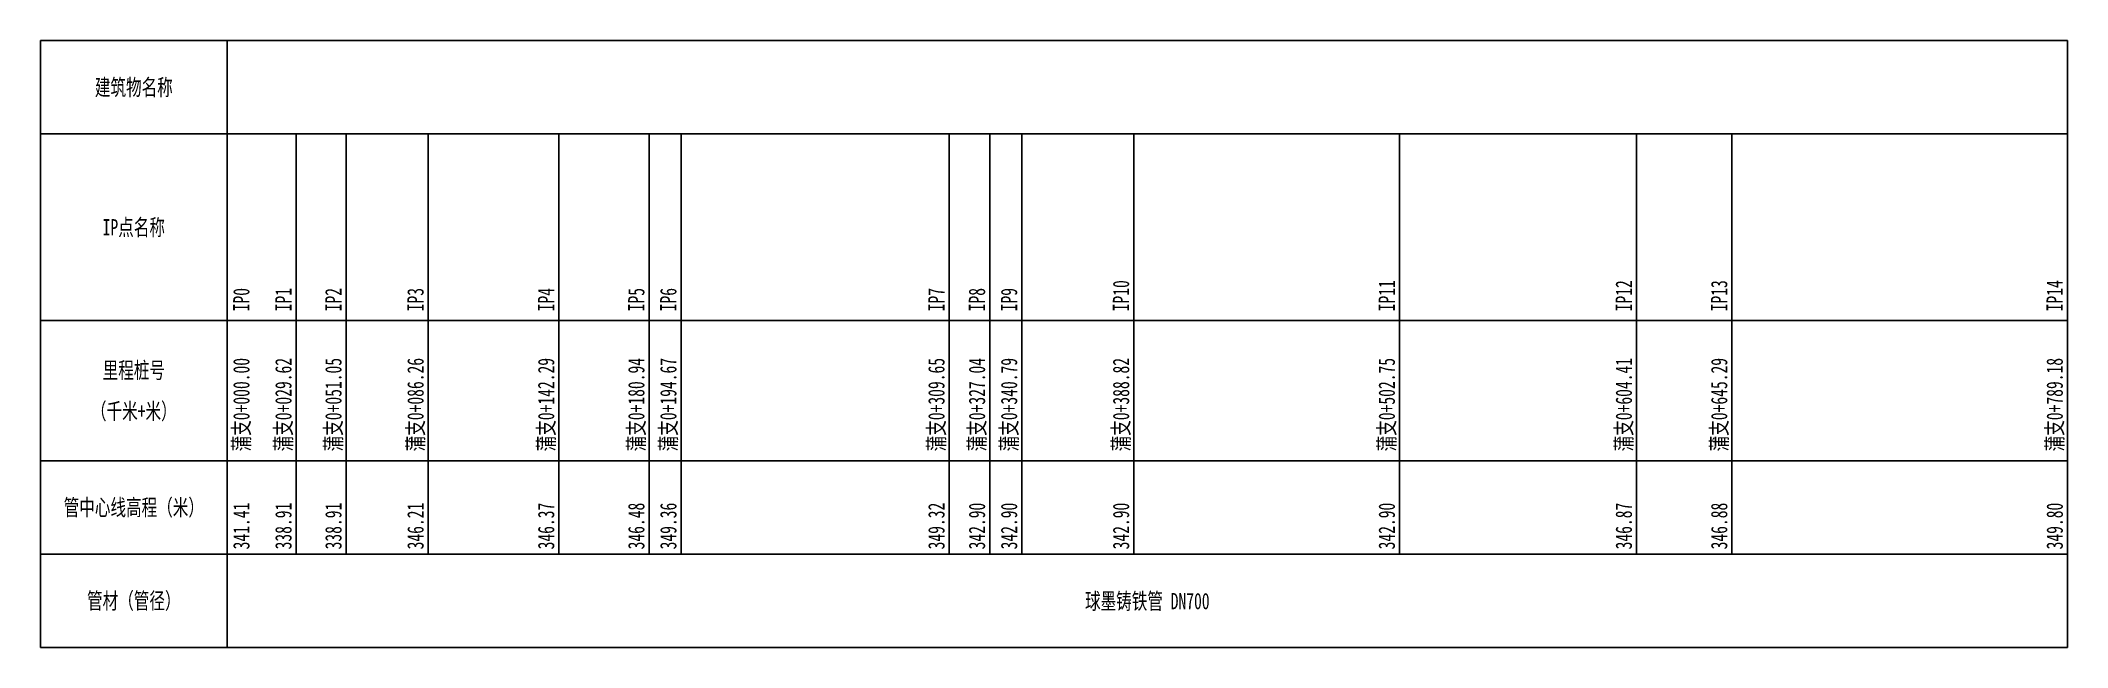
# Model space of a CAD drawing. Header units: millimetres. Extents: x -40 to 2133, y -483 to 355.
# Drawn here: x -40 to 394.6, y -150 to -20 of the extents above; entities that cross this region are included whole.
import ezdxf
from ezdxf.enums import TextEntityAlignment as Align

# ---------------------------------------------------------------- set-up
doc = ezdxf.new("R2010")
doc.units = ezdxf.units.MM
doc.layers.add('纵断面_文字标注', color=7, linetype='Continuous')
doc.layers.add('纵断面_表格线框', color=7, linetype='Continuous')
doc.styles.get("Standard").update_dxf_attribs({"font": '', "width": 0.7})
doc.styles.get('Standard').set_extended_font_data('仿宋')

msp = doc.modelspace()

# ---------------------------------------------------------------- texts
at = {"layer": '纵断面_文字标注', "width": 0.7}
for s, p in [('建筑物名称', (-20, -30)), ('IP点名称', (-20, -60)), ('里程桩号', (-20, -90.62)), ('（千米+米）', (-20, -99.38)), ('管中心线高程（米）', (-20, -120)), ('管材（管径）', (-20, -140))]:
    msp.add_text(s, height=3.5, dxfattribs=at).set_placement(p, align=Align.MIDDLE_CENTER)
for s, p in [('IP0', (4.8, -78)), ('IP1', (13.81, -78)), ('IP2', (24.53, -78)), ('IP3', (42.13, -78)), ('IP4', (70.14, -78)), ('IP5', (89.47, -78)), ('IP6', (96.34, -78)), ('IP7', (153.82, -78)), ('IP8', (162.52, -78)), ('IP9', (169.4, -78)), ('IP10', (193.41, -78)), ('IP11', (250.38, -78)), ('IP12', (301.2, -78)), ('IP13', (321.65, -78)), ('IP14', (393.59, -78)), ('蒲支0+000.00', (4.8, -108)), ('蒲支0+029.62', (13.81, -108)), ('蒲支0+051.05', (24.53, -108)), ('蒲支0+086.26', (42.13, -108)), ('蒲支0+142.29', (70.14, -108)), ('蒲支0+180.94', (89.47, -108)), ('蒲支0+194.67', (96.34, -108)), ('蒲支0+309.65', (153.82, -108)), ('蒲支0+327.04', (162.52, -108)), ('蒲支0+340.79', (169.4, -108)), ('蒲支0+388.82', (193.41, -108)), ('蒲支0+502.75', (250.38, -108)), ('蒲支0+604.41', (301.2, -108)), ('蒲支0+645.29', (321.65, -108)), ('蒲支0+789.18', (393.59, -108)), ('341.41', (4.8, -129)), ('338.91', (13.81, -129)), ('338.91', (24.53, -129)), ('346.21', (42.13, -129)), ('346.37', (70.14, -129)), ('346.48', (89.47, -129)), ('349.36', (96.34, -129)), ('349.32', (153.82, -129)), ('342.90', (162.52, -129)), ('342.90', (169.4, -129)), ('342.90', (193.41, -129)), ('342.90', (250.38, -129)), ('346.87', (301.2, -129)), ('346.88', (321.65, -129)), ('349.80', (393.59, -129))]:
    msp.add_text(s, height=3.5, rotation=90, dxfattribs=at).set_placement(p)
msp.add_text('球墨铸铁管 DN700', height=3.5, dxfattribs=at).set_placement((197.3, -140), align=Align.MIDDLE)

# ---------------------------------------------------------------- linework, layer by layer
at = {"layer": '纵断面_表格线框'}
for p, q in [((-40, -20), (0, -20)), ((-40, -150), (-40, -20)), ((0, -150), (0, -20)), ((0, -150), (0, -20)), ((0, -20), (394.59, -20)), ((394.59, -150), (394.59, -20)), ((-40, -40), (0, -40)), ((0, -40), (394.59, -40)), ((14.81, -130), (14.81, -40)), ((25.53, -130), (25.53, -40)), ((43.13, -130), (43.13, -40)), ((71.14, -130), (71.14, -40)), ((90.47, -130), (90.47, -40)), ((97.34, -130), (97.34, -40)), ((154.82, -130), (154.82, -40)), ((163.52, -130), (163.52, -40)), ((170.4, -130), (170.4, -40)), ((194.41, -130), (194.41, -40)), ((251.38, -130), (251.38, -40)), ((302.2, -130), (302.2, -40)), ((322.65, -130), (322.65, -40)), ((-40, -80), (0, -80)), ((0, -80), (394.59, -80)), ((-40, -110), (0, -110)), ((0, -110), (394.59, -110)), ((-40, -130), (0, -130)), ((0, -130), (394.59, -130)), ((-40, -150), (0, -150)), ((0, -150), (394.59, -150))]:
    msp.add_line(p, q, dxfattribs=at)

msp.set_redraw_order([(e.dxf.handle, doc.entitydb.next_handle()) for e in msp.query("TEXT MTEXT ATTDEF DIMENSION ARC_DIMENSION")])  # texts and dimensions are drawn at this point

doc.saveas('drawing.dxf')
